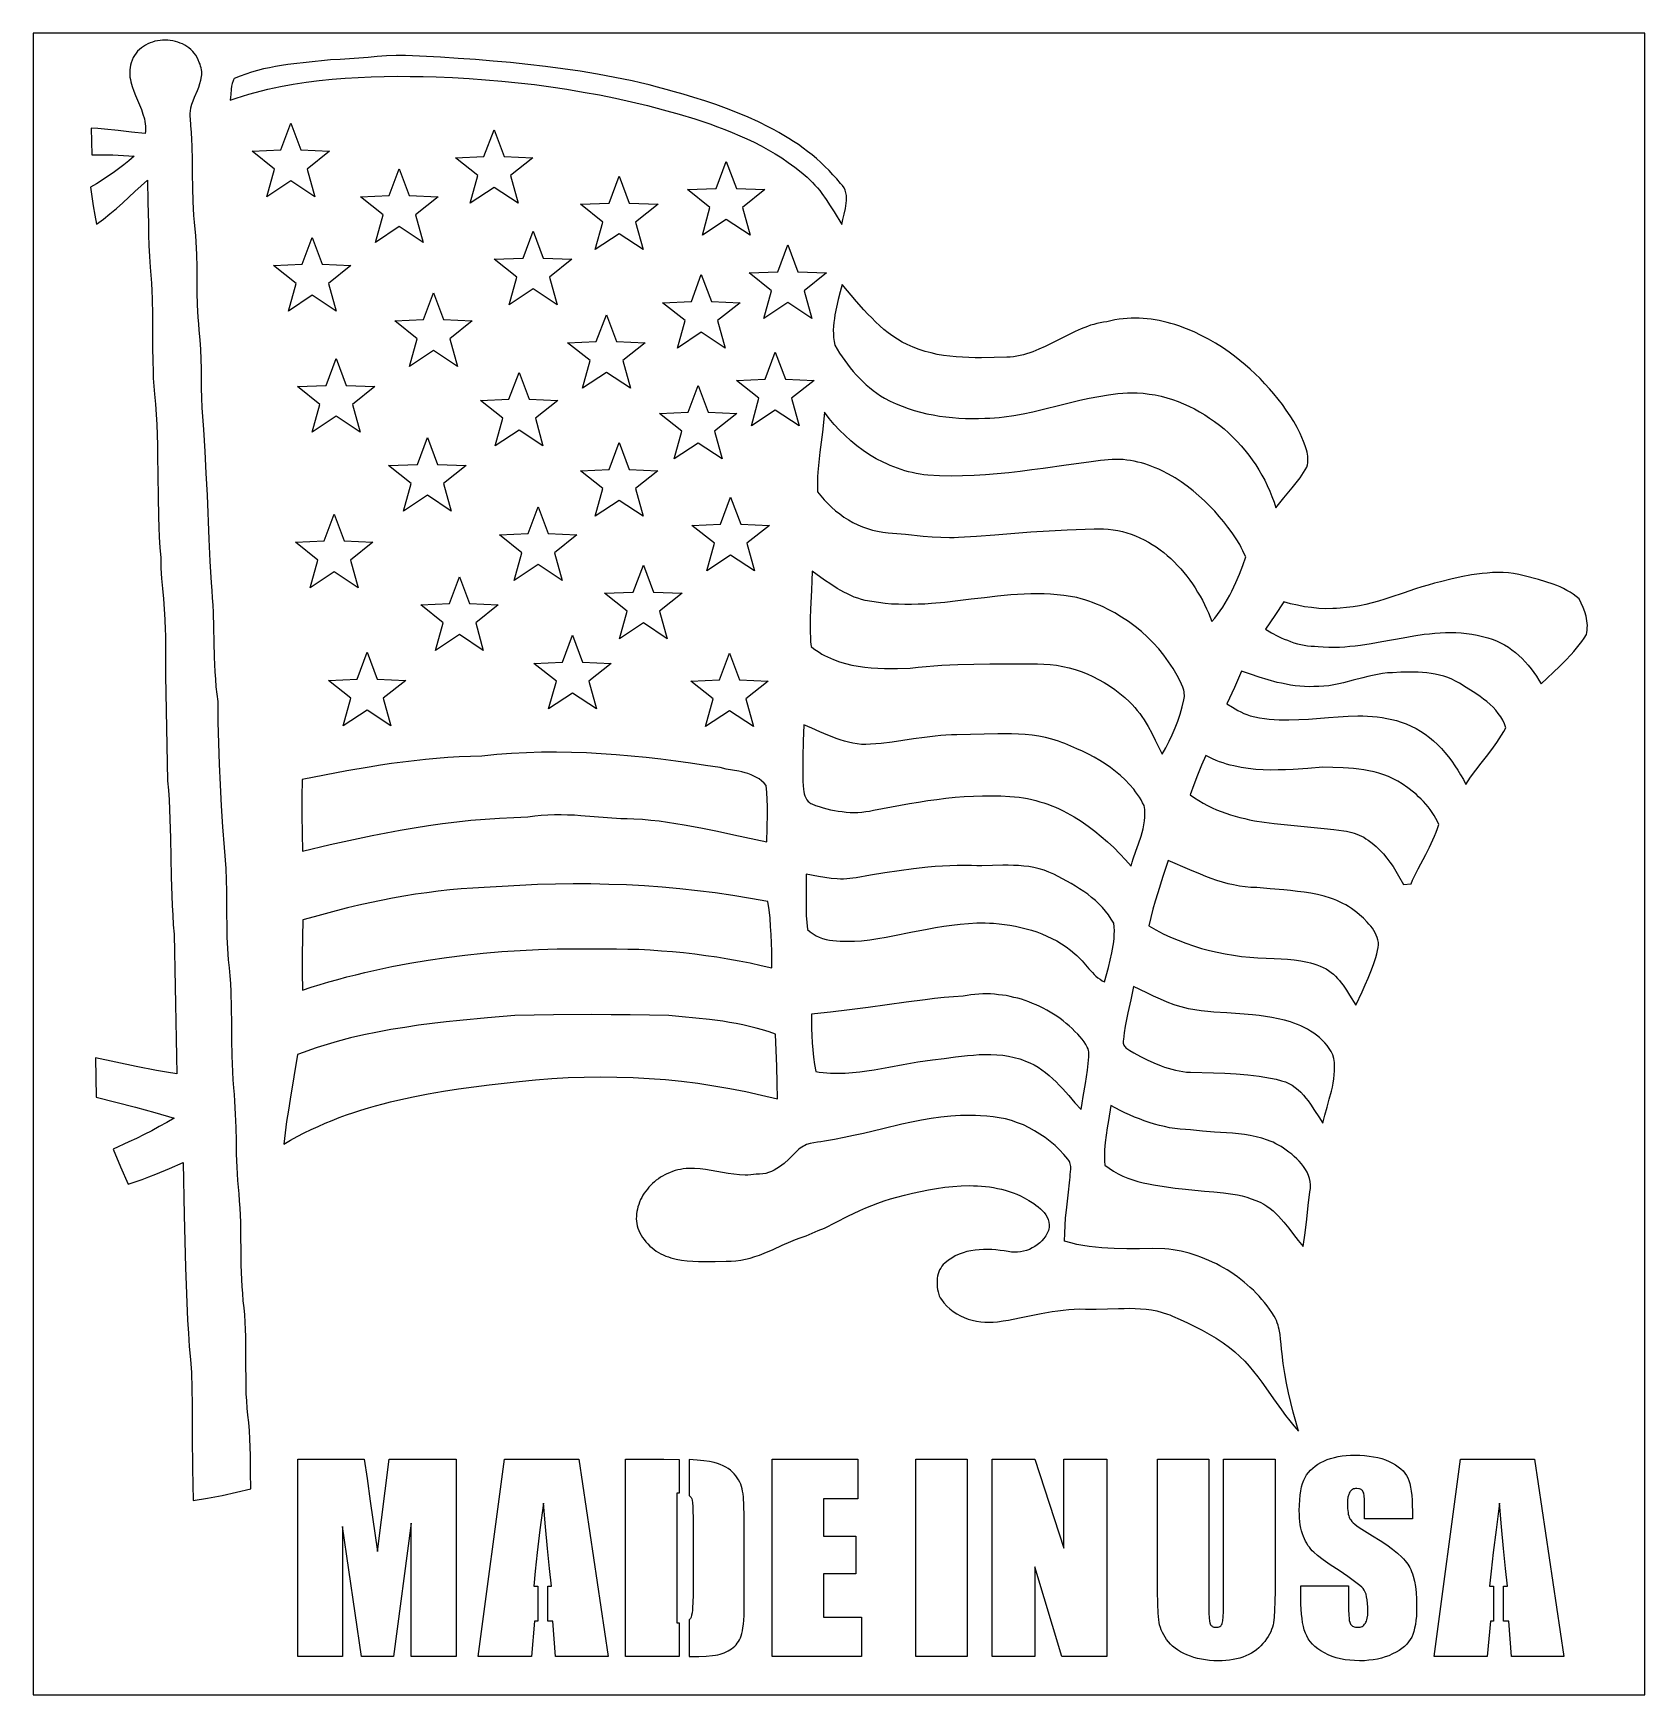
# Model space of a CAD drawing. Extents: x 0.2 to 11.8, y 0.1 to 11.9.
import ezdxf

# ---------------------------------------------------------------- set-up
doc = ezdxf.new("R2010")
doc.units = 0
doc.layers.add('Default_Layer', color=1, linetype='CONTINUOUS')

msp = doc.modelspace()

# ---------------------------------------------------------------- linework, layer by layer
at = {"layer": 'Default_Layer'}
for points in [[(0.23, 0.05), (11.77, 0.05), (11.77, 11.95), (0.23, 11.95), (0.23, 0.05)], [(0.946, 11.775), (0.938, 11.757), (0.932, 11.739), (0.927, 11.722), (0.924, 11.704), (0.922, 11.687), (0.921, 11.67), (0.922, 11.653), (0.923, 11.636), (0.926, 11.619), (0.929, 11.602), (0.939, 11.569), (0.95, 11.536), (0.963, 11.503), (0.991, 11.437), (1.005, 11.403), (1.016, 11.37), (1.026, 11.336), (1.029, 11.319), (1.032, 11.301), (1.034, 11.284), (1.035, 11.266), (1.034, 11.248), (1.032, 11.231), (0.935, 11.241), (0.838, 11.253), (0.741, 11.263), (0.692, 11.267), (0.644, 11.27), (0.651, 11.08), (0.726, 11.08), (0.801, 11.078), (0.877, 11.074), (0.952, 11.069), (0.916, 11.037), (0.879, 11.007), (0.841, 10.978), (0.802, 10.95), (0.763, 10.923), (0.723, 10.897), (0.683, 10.872), (0.641, 10.848), (0.649, 10.781), (0.659, 10.714), (0.671, 10.648), (0.684, 10.582), (0.733, 10.618), (0.78, 10.656), (0.826, 10.695), (0.871, 10.735), (0.959, 10.816), (1.004, 10.857), (1.049, 10.897), (1.052, 10.741), (1.055, 10.585), (1.056, 10.507), (1.059, 10.43), (1.063, 10.352), (1.067, 10.274), (1.073, 10.217), (1.077, 10.161), (1.08, 10.104), (1.082, 10.047), (1.084, 9.934), (1.085, 9.82), (1.085, 9.707), (1.087, 9.593), (1.088, 9.536), (1.09, 9.48), (1.093, 9.423), (1.098, 9.366), (1.105, 9.293), (1.11, 9.22), (1.115, 9.147), (1.118, 9.074), (1.12, 9), (1.121, 8.927), (1.123, 8.78), (1.124, 8.633), (1.127, 8.486), (1.129, 8.413), (1.133, 8.34), (1.137, 8.266), (1.143, 8.193), (1.144, 8.156), (1.145, 8.119), (1.149, 8.045), (1.155, 7.972), (1.162, 7.898), (1.168, 7.824), (1.173, 7.751), (1.176, 7.677), (1.177, 7.64), (1.177, 7.603), (1.178, 7.351), (1.181, 7.1), (1.186, 6.848), (1.192, 6.596), (1.198, 6.528), (1.203, 6.459), (1.206, 6.391), (1.209, 6.322), (1.213, 6.185), (1.215, 6.047), (1.218, 5.909), (1.222, 5.772), (1.225, 5.703), (1.229, 5.634), (1.233, 5.565), (1.24, 5.497), (1.243, 5.372), (1.245, 5.247), (1.249, 4.997), (1.253, 4.747), (1.255, 4.622), (1.258, 4.497), (1.185, 4.509), (1.112, 4.522), (0.967, 4.55), (0.822, 4.58), (0.677, 4.611), (0.679, 4.471), (0.682, 4.329), (0.822, 4.295), (0.962, 4.258), (1.101, 4.22), (1.24, 4.18), (1.187, 4.149), (1.133, 4.119), (1.079, 4.09), (1.025, 4.062), (0.97, 4.035), (0.914, 4.009), (0.803, 3.957), (0.856, 3.832), (0.909, 3.707), (0.96, 3.723), (1.01, 3.74), (1.059, 3.759), (1.109, 3.778), (1.207, 3.82), (1.304, 3.863), (1.311, 3.486), (1.315, 3.298), (1.32, 3.109), (1.327, 2.921), (1.336, 2.733), (1.341, 2.639), (1.348, 2.545), (1.356, 2.451), (1.364, 2.357), (1.366, 2.243), (1.368, 2.128), (1.369, 1.9), (1.37, 1.671), (1.372, 1.556), (1.375, 1.442), (1.479, 1.459), (1.583, 1.478), (1.686, 1.5), (1.788, 1.525), (1.787, 1.644), (1.786, 1.763), (1.784, 1.823), (1.781, 1.882), (1.778, 1.941), (1.773, 2.001), (1.767, 2.052), (1.762, 2.103), (1.759, 2.154), (1.756, 2.205), (1.754, 2.308), (1.753, 2.411), (1.753, 2.513), (1.752, 2.616), (1.75, 2.667), (1.748, 2.719), (1.745, 2.77), (1.74, 2.821), (1.734, 2.872), (1.73, 2.923), (1.726, 2.974), (1.724, 3.025), (1.72, 3.127), (1.719, 3.229), (1.718, 3.332), (1.716, 3.434), (1.714, 3.485), (1.712, 3.536), (1.708, 3.587), (1.704, 3.638), (1.699, 3.685), (1.696, 3.733), (1.69, 3.828), (1.687, 3.923), (1.685, 4.018), (1.683, 4.113), (1.679, 4.208), (1.675, 4.302), (1.671, 4.35), (1.667, 4.397), (1.662, 4.454), (1.659, 4.512), (1.657, 4.569), (1.655, 4.626), (1.653, 4.741), (1.652, 4.856), (1.651, 4.971), (1.647, 5.085), (1.645, 5.143), (1.641, 5.2), (1.636, 5.257), (1.629, 5.314), (1.623, 5.396), (1.62, 5.477), (1.618, 5.559), (1.617, 5.641), (1.616, 5.805), (1.615, 5.886), (1.612, 5.968), (1.6, 6.117), (1.589, 6.267), (1.579, 6.416), (1.571, 6.566), (1.564, 6.715), (1.559, 6.865), (1.555, 7.015), (1.554, 7.164), (1.547, 7.217), (1.541, 7.27), (1.537, 7.323), (1.533, 7.376), (1.528, 7.482), (1.526, 7.588), (1.523, 7.694), (1.52, 7.801), (1.518, 7.854), (1.515, 7.907), (1.511, 7.96), (1.506, 8.013), (1.498, 8.17), (1.491, 8.327), (1.477, 8.641), (1.469, 8.798), (1.461, 8.955), (1.451, 9.112), (1.439, 9.268), (1.437, 9.338), (1.435, 9.407), (1.434, 9.546), (1.432, 9.615), (1.43, 9.685), (1.425, 9.754), (1.419, 9.824), (1.415, 9.869), (1.411, 9.914), (1.407, 10.004), (1.405, 10.094), (1.405, 10.185), (1.404, 10.275), (1.402, 10.366), (1.4, 10.411), (1.397, 10.456), (1.394, 10.501), (1.39, 10.546), (1.384, 10.596), (1.38, 10.645), (1.377, 10.694), (1.375, 10.744), (1.372, 10.843), (1.371, 10.942), (1.37, 11.041), (1.368, 11.141), (1.366, 11.19), (1.364, 11.24), (1.36, 11.289), (1.356, 11.339), (1.355, 11.352), (1.354, 11.365), (1.354, 11.378), (1.356, 11.391), (1.36, 11.416), (1.367, 11.441), (1.375, 11.466), (1.385, 11.491), (1.406, 11.54), (1.416, 11.564), (1.424, 11.589), (1.431, 11.614), (1.436, 11.639), (1.437, 11.651), (1.437, 11.664), (1.437, 11.676), (1.435, 11.689), (1.433, 11.702), (1.429, 11.715), (1.425, 11.728), (1.419, 11.741), (1.412, 11.759), (1.404, 11.776), (1.394, 11.792), (1.383, 11.807), (1.372, 11.82), (1.359, 11.833), (1.345, 11.845), (1.331, 11.855), (1.315, 11.864), (1.299, 11.873), (1.283, 11.88), (1.265, 11.886), (1.248, 11.891), (1.23, 11.895), (1.212, 11.898), (1.194, 11.9), (1.175, 11.9), (1.157, 11.9), (1.139, 11.898), (1.12, 11.895), (1.102, 11.892), (1.085, 11.887), (1.068, 11.881), (1.051, 11.874), (1.035, 11.865), (1.02, 11.856), (1.005, 11.845), (0.991, 11.834), (0.978, 11.821), (0.967, 11.807), (0.956, 11.791), (0.946, 11.775)], [(2.36, 11.759), (2.185, 11.741), (2.097, 11.731), (2.053, 11.726), (2.009, 11.719), (1.965, 11.712), (1.922, 11.703), (1.879, 11.694), (1.836, 11.683), (1.794, 11.671), (1.752, 11.658), (1.711, 11.642), (1.67, 11.625), (1.665, 11.617), (1.661, 11.608), (1.654, 11.589), (1.65, 11.57), (1.648, 11.55), (1.645, 11.51), (1.643, 11.491), (1.64, 11.471), (1.684, 11.486), (1.729, 11.5), (1.774, 11.514), (1.819, 11.526), (1.864, 11.538), (1.91, 11.549), (2.001, 11.568), (2.092, 11.585), (2.184, 11.599), (2.277, 11.611), (2.37, 11.621), (2.463, 11.629), (2.556, 11.634), (2.649, 11.638), (2.742, 11.641), (2.836, 11.642), (2.929, 11.641), (3.022, 11.64), (3.116, 11.638), (3.233, 11.633), (3.351, 11.626), (3.468, 11.617), (3.585, 11.607), (3.702, 11.595), (3.819, 11.582), (3.936, 11.566), (4.052, 11.549), (4.168, 11.529), (4.284, 11.508), (4.399, 11.485), (4.514, 11.459), (4.629, 11.432), (4.742, 11.402), (4.856, 11.37), (4.968, 11.336), (5.076, 11.3), (5.13, 11.28), (5.183, 11.26), (5.236, 11.239), (5.289, 11.216), (5.341, 11.193), (5.392, 11.169), (5.443, 11.143), (5.493, 11.116), (5.542, 11.087), (5.59, 11.057), (5.637, 11.025), (5.683, 10.991), (5.728, 10.956), (5.771, 10.919), (5.791, 10.901), (5.81, 10.882), (5.828, 10.863), (5.845, 10.843), (5.862, 10.823), (5.878, 10.802), (5.908, 10.759), (5.937, 10.715), (5.965, 10.67), (6.02, 10.58), (6.028, 10.617), (6.037, 10.655), (6.046, 10.694), (6.049, 10.713), (6.052, 10.733), (6.054, 10.752), (6.054, 10.771), (6.053, 10.789), (6.049, 10.808), (6.044, 10.825), (6.036, 10.842), (6.025, 10.859), (6.011, 10.874), (5.984, 10.906), (5.957, 10.937), (5.929, 10.967), (5.899, 10.996), (5.869, 11.025), (5.839, 11.052), (5.807, 11.078), (5.775, 11.104), (5.743, 11.128), (5.709, 11.152), (5.675, 11.175), (5.641, 11.197), (5.606, 11.218), (5.57, 11.239), (5.535, 11.259), (5.498, 11.278), (5.424, 11.315), (5.349, 11.349), (5.273, 11.381), (5.195, 11.411), (5.118, 11.439), (5.04, 11.465), (4.961, 11.49), (4.883, 11.513), (4.823, 11.531), (4.762, 11.548), (4.701, 11.564), (4.64, 11.58), (4.579, 11.595), (4.518, 11.608), (4.395, 11.634), (4.271, 11.657), (4.147, 11.678), (4.023, 11.696), (3.898, 11.712), (3.773, 11.727), (3.648, 11.74), (3.523, 11.751), (3.397, 11.761), (3.272, 11.77), (3.146, 11.778), (2.896, 11.791), (2.828, 11.79), (2.761, 11.787), (2.694, 11.783), (2.628, 11.777), (2.494, 11.767), (2.427, 11.762), (2.36, 11.759)], [(2.075, 10.892), (1.904, 10.779), (1.959, 10.977), (1.798, 11.105), (2.003, 11.114), (2.075, 11.306), (2.147, 11.114), (2.352, 11.105), (2.191, 10.977), (2.246, 10.779), (2.075, 10.892)], [(3.53, 10.845), (3.359, 10.732), (3.414, 10.93), (3.253, 11.057), (3.458, 11.066), (3.53, 11.259), (3.602, 11.066), (3.807, 11.057), (3.647, 10.93), (3.702, 10.732), (3.53, 10.845)], [(2.851, 10.565), (2.68, 10.452), (2.735, 10.65), (2.574, 10.778), (2.78, 10.787), (2.851, 10.979), (2.923, 10.787), (3.129, 10.778), (2.968, 10.65), (3.023, 10.452), (2.851, 10.565)], [(5.193, 10.617), (5.022, 10.504), (5.076, 10.702), (4.916, 10.83), (5.121, 10.839), (5.193, 11.031), (5.265, 10.839), (5.47, 10.83), (5.309, 10.702), (5.364, 10.504), (5.193, 10.617)], [(4.426, 10.513), (4.255, 10.4), (4.31, 10.597), (4.149, 10.725), (4.355, 10.734), (4.426, 10.927), (4.498, 10.734), (4.704, 10.725), (4.543, 10.597), (4.598, 10.4), (4.426, 10.513)], [(2.228, 10.074), (2.057, 9.96), (2.112, 10.158), (1.951, 10.286), (2.156, 10.295), (2.228, 10.488), (2.3, 10.295), (2.505, 10.286), (2.345, 10.158), (2.399, 9.96), (2.228, 10.074)], [(3.81, 10.119), (3.638, 10.005), (3.693, 10.203), (3.532, 10.331), (3.738, 10.34), (3.81, 10.532), (3.882, 10.34), (4.087, 10.331), (3.926, 10.203), (3.981, 10.005), (3.81, 10.119)], [(5.634, 10.021), (5.462, 9.907), (5.517, 10.105), (5.357, 10.233), (5.562, 10.242), (5.634, 10.434), (5.706, 10.242), (5.911, 10.233), (5.75, 10.105), (5.805, 9.907), (5.634, 10.021)], [(5.014, 9.808), (4.843, 9.695), (4.898, 9.892), (4.737, 10.02), (4.943, 10.029), (5.014, 10.222), (5.086, 10.029), (5.292, 10.02), (5.131, 9.892), (5.186, 9.695), (5.014, 9.808)], [(5.97, 9.715), (5.987, 9.687), (6.004, 9.659), (6.023, 9.632), (6.041, 9.605), (6.061, 9.579), (6.081, 9.553), (6.102, 9.527), (6.124, 9.503), (6.147, 9.479), (6.17, 9.456), (6.194, 9.433), (6.219, 9.412), (6.244, 9.391), (6.27, 9.372), (6.297, 9.353), (6.325, 9.336), (6.367, 9.315), (6.409, 9.296), (6.452, 9.278), (6.495, 9.263), (6.539, 9.248), (6.584, 9.236), (6.629, 9.225), (6.675, 9.216), (6.72, 9.208), (6.766, 9.202), (6.813, 9.197), (6.859, 9.193), (6.905, 9.191), (6.952, 9.19), (6.998, 9.19), (7.044, 9.192), (7.079, 9.193), (7.114, 9.195), (7.148, 9.198), (7.183, 9.202), (7.251, 9.212), (7.319, 9.224), (7.387, 9.239), (7.455, 9.254), (7.59, 9.288), (7.657, 9.305), (7.725, 9.321), (7.792, 9.336), (7.86, 9.349), (7.929, 9.361), (7.963, 9.365), (7.997, 9.369), (8.032, 9.372), (8.066, 9.374), (8.101, 9.375), (8.136, 9.375), (8.179, 9.372), (8.222, 9.366), (8.264, 9.359), (8.306, 9.35), (8.347, 9.339), (8.388, 9.326), (8.428, 9.312), (8.467, 9.296), (8.506, 9.278), (8.545, 9.259), (8.582, 9.239), (8.619, 9.217), (8.654, 9.194), (8.689, 9.169), (8.724, 9.143), (8.757, 9.116), (8.789, 9.088), (8.82, 9.058), (8.85, 9.027), (8.879, 8.996), (8.907, 8.963), (8.934, 8.929), (8.959, 8.895), (8.984, 8.859), (9.006, 8.823), (9.028, 8.786), (9.048, 8.748), (9.067, 8.71), (9.085, 8.671), (9.1, 8.631), (9.115, 8.591), (9.128, 8.55), (9.156, 8.586), (9.186, 8.622), (9.245, 8.693), (9.274, 8.729), (9.301, 8.765), (9.327, 8.803), (9.339, 8.823), (9.351, 8.842), (9.355, 8.858), (9.357, 8.873), (9.358, 8.889), (9.358, 8.904), (9.357, 8.92), (9.355, 8.935), (9.352, 8.95), (9.348, 8.966), (9.339, 8.996), (9.327, 9.026), (9.303, 9.083), (9.28, 9.127), (9.256, 9.169), (9.23, 9.21), (9.203, 9.251), (9.175, 9.291), (9.145, 9.329), (9.114, 9.367), (9.082, 9.404), (9.049, 9.44), (9.015, 9.476), (8.981, 9.51), (8.945, 9.543), (8.908, 9.575), (8.871, 9.607), (8.832, 9.637), (8.794, 9.666), (8.746, 9.699), (8.697, 9.73), (8.646, 9.759), (8.594, 9.786), (8.542, 9.811), (8.488, 9.834), (8.433, 9.854), (8.405, 9.863), (8.377, 9.871), (8.349, 9.879), (8.321, 9.886), (8.293, 9.892), (8.264, 9.897), (8.236, 9.901), (8.207, 9.905), (8.178, 9.907), (8.15, 9.909), (8.121, 9.909), (8.092, 9.909), (8.063, 9.907), (8.034, 9.905), (8.005, 9.901), (7.976, 9.897), (7.947, 9.891), (7.918, 9.884), (7.894, 9.881), (7.871, 9.876), (7.847, 9.871), (7.824, 9.865), (7.801, 9.858), (7.779, 9.85), (7.734, 9.833), (7.69, 9.814), (7.647, 9.793), (7.562, 9.749), (7.519, 9.727), (7.476, 9.706), (7.432, 9.687), (7.388, 9.669), (7.366, 9.661), (7.343, 9.654), (7.32, 9.647), (7.297, 9.642), (7.274, 9.637), (7.25, 9.633), (7.226, 9.631), (7.202, 9.629), (7.111, 9.627), (7.02, 9.626), (6.975, 9.626), (6.929, 9.627), (6.884, 9.629), (6.838, 9.632), (6.793, 9.637), (6.748, 9.643), (6.704, 9.65), (6.659, 9.66), (6.616, 9.671), (6.573, 9.685), (6.53, 9.701), (6.488, 9.72), (6.452, 9.738), (6.418, 9.759), (6.385, 9.781), (6.353, 9.804), (6.322, 9.829), (6.292, 9.855), (6.262, 9.882), (6.234, 9.911), (6.206, 9.939), (6.179, 9.969), (6.126, 10.029), (6.022, 10.151), (6.009, 10.097), (5.995, 10.043), (5.982, 9.989), (5.971, 9.934), (5.967, 9.907), (5.963, 9.879), (5.961, 9.852), (5.959, 9.824), (5.96, 9.797), (5.961, 9.77), (5.965, 9.742), (5.97, 9.715)], [(3.096, 9.677), (2.925, 9.564), (2.98, 9.762), (2.819, 9.89), (3.024, 9.899), (3.096, 10.091), (3.168, 9.899), (3.373, 9.89), (3.213, 9.762), (3.268, 9.564), (3.096, 9.677)], [(4.334, 9.52), (4.163, 9.407), (4.218, 9.605), (4.057, 9.733), (4.262, 9.742), (4.334, 9.934), (4.406, 9.742), (4.612, 9.733), (4.451, 9.605), (4.506, 9.407), (4.334, 9.52)], [(5.544, 9.251), (5.373, 9.138), (5.427, 9.336), (5.267, 9.464), (5.472, 9.473), (5.544, 9.665), (5.616, 9.473), (5.821, 9.464), (5.66, 9.336), (5.715, 9.138), (5.544, 9.251)], [(2.399, 9.207), (2.228, 9.094), (2.283, 9.292), (2.122, 9.419), (2.327, 9.428), (2.399, 9.621), (2.471, 9.428), (2.677, 9.419), (2.516, 9.292), (2.571, 9.094), (2.399, 9.207)], [(3.709, 9.107), (3.538, 8.994), (3.593, 9.192), (3.432, 9.319), (3.637, 9.328), (3.709, 9.521), (3.781, 9.328), (3.986, 9.319), (3.826, 9.192), (3.88, 8.994), (3.709, 9.107)], [(4.991, 9.014), (4.82, 8.901), (4.875, 9.099), (4.714, 9.227), (4.92, 9.236), (4.991, 9.428), (5.063, 9.236), (5.269, 9.227), (5.108, 9.099), (5.163, 8.901), (4.991, 9.014)], [(5.846, 8.666), (5.869, 8.636), (5.893, 8.608), (5.919, 8.581), (5.946, 8.555), (5.975, 8.53), (6.005, 8.507), (6.035, 8.485), (6.067, 8.465), (6.1, 8.446), (6.134, 8.43), (6.168, 8.415), (6.204, 8.402), (6.24, 8.392), (6.276, 8.383), (6.313, 8.377), (6.351, 8.373), (6.414, 8.368), (6.477, 8.362), (6.603, 8.349), (6.666, 8.344), (6.729, 8.34), (6.792, 8.339), (6.824, 8.339), (6.856, 8.34), (6.985, 8.348), (7.115, 8.358), (7.374, 8.378), (7.504, 8.387), (7.633, 8.394), (7.763, 8.399), (7.828, 8.4), (7.893, 8.4), (7.928, 8.398), (7.962, 8.394), (7.996, 8.388), (8.029, 8.381), (8.061, 8.372), (8.093, 8.362), (8.124, 8.35), (8.155, 8.336), (8.185, 8.322), (8.215, 8.306), (8.243, 8.289), (8.271, 8.271), (8.299, 8.251), (8.325, 8.231), (8.351, 8.209), (8.376, 8.187), (8.401, 8.163), (8.425, 8.139), (8.448, 8.114), (8.47, 8.088), (8.491, 8.061), (8.512, 8.034), (8.531, 8.006), (8.55, 7.977), (8.568, 7.948), (8.586, 7.919), (8.602, 7.889), (8.617, 7.859), (8.632, 7.828), (8.646, 7.798), (8.658, 7.767), (8.67, 7.736), (8.691, 7.761), (8.711, 7.787), (8.73, 7.813), (8.749, 7.84), (8.766, 7.868), (8.783, 7.897), (8.799, 7.926), (8.814, 7.955), (8.828, 7.985), (8.842, 8.015), (8.868, 8.076), (8.891, 8.137), (8.912, 8.199), (8.902, 8.222), (8.892, 8.244), (8.88, 8.266), (8.869, 8.288), (8.843, 8.33), (8.815, 8.372), (8.785, 8.412), (8.755, 8.451), (8.723, 8.489), (8.69, 8.527), (8.654, 8.565), (8.616, 8.602), (8.577, 8.638), (8.537, 8.673), (8.494, 8.706), (8.451, 8.737), (8.406, 8.766), (8.36, 8.792), (8.313, 8.817), (8.289, 8.828), (8.265, 8.838), (8.24, 8.848), (8.215, 8.857), (8.19, 8.865), (8.165, 8.872), (8.139, 8.879), (8.114, 8.884), (8.088, 8.889), (8.061, 8.893), (8.035, 8.896), (8.008, 8.898), (7.982, 8.898), (7.955, 8.898), (7.872, 8.889), (7.79, 8.878), (7.626, 8.856), (7.462, 8.833), (7.38, 8.822), (7.297, 8.811), (7.215, 8.802), (7.133, 8.794), (7.05, 8.787), (6.967, 8.782), (6.885, 8.779), (6.802, 8.778), (6.719, 8.78), (6.636, 8.784), (6.608, 8.788), (6.58, 8.792), (6.553, 8.797), (6.525, 8.803), (6.498, 8.809), (6.472, 8.817), (6.445, 8.825), (6.419, 8.834), (6.393, 8.844), (6.367, 8.854), (6.342, 8.865), (6.316, 8.877), (6.267, 8.903), (6.219, 8.931), (6.173, 8.962), (6.128, 8.995), (6.084, 9.03), (6.043, 9.068), (6.003, 9.107), (5.965, 9.148), (5.929, 9.191), (5.895, 9.235), (5.889, 9.163), (5.881, 9.092), (5.863, 8.95), (5.855, 8.878), (5.848, 8.807), (5.846, 8.772), (5.845, 8.736), (5.845, 8.701), (5.846, 8.666)], [(3.053, 8.641), (2.881, 8.528), (2.936, 8.726), (2.775, 8.853), (2.981, 8.862), (3.053, 9.055), (3.125, 8.862), (3.33, 8.853), (3.169, 8.726), (3.224, 8.528), (3.053, 8.641)], [(4.426, 8.604), (4.254, 8.491), (4.309, 8.689), (4.149, 8.817), (4.354, 8.826), (4.426, 9.018), (4.498, 8.826), (4.703, 8.817), (4.542, 8.689), (4.597, 8.491), (4.426, 8.604)], [(5.224, 8.213), (5.053, 8.1), (5.108, 8.298), (4.947, 8.425), (5.152, 8.434), (5.224, 8.627), (5.296, 8.434), (5.502, 8.425), (5.341, 8.298), (5.396, 8.1), (5.224, 8.213)], [(2.385, 8.092), (2.214, 7.979), (2.269, 8.177), (2.108, 8.305), (2.313, 8.314), (2.385, 8.506), (2.457, 8.314), (2.662, 8.305), (2.502, 8.177), (2.557, 7.979), (2.385, 8.092)], [(3.846, 8.144), (3.675, 8.031), (3.73, 8.229), (3.569, 8.357), (3.774, 8.366), (3.846, 8.558), (3.918, 8.366), (4.123, 8.357), (3.962, 8.229), (4.017, 8.031), (3.846, 8.144)], [(4.599, 7.727), (4.428, 7.613), (4.483, 7.811), (4.322, 7.939), (4.527, 7.948), (4.599, 8.14), (4.671, 7.948), (4.876, 7.939), (4.715, 7.811), (4.77, 7.613), (4.599, 7.727)], [(5.807, 8.097), (5.806, 8.029), (5.803, 7.961), (5.796, 7.826), (5.793, 7.759), (5.793, 7.691), (5.793, 7.657), (5.795, 7.624), (5.797, 7.59), (5.8, 7.557), (5.819, 7.542), (5.838, 7.529), (5.857, 7.516), (5.877, 7.504), (5.897, 7.493), (5.918, 7.483), (5.939, 7.473), (5.96, 7.464), (6.003, 7.449), (6.047, 7.436), (6.092, 7.425), (6.138, 7.417), (6.184, 7.41), (6.231, 7.405), (6.278, 7.402), (6.325, 7.4), (6.371, 7.399), (6.418, 7.399), (6.509, 7.402), (6.566, 7.409), (6.623, 7.415), (6.68, 7.419), (6.737, 7.423), (6.851, 7.429), (6.965, 7.432), (7.079, 7.434), (7.193, 7.434), (7.422, 7.433), (7.467, 7.432), (7.513, 7.429), (7.558, 7.423), (7.603, 7.415), (7.647, 7.405), (7.691, 7.393), (7.734, 7.378), (7.777, 7.362), (7.818, 7.343), (7.859, 7.322), (7.899, 7.3), (7.937, 7.276), (7.975, 7.25), (8.011, 7.222), (8.046, 7.193), (8.079, 7.162), (8.099, 7.142), (8.118, 7.122), (8.136, 7.1), (8.153, 7.078), (8.169, 7.056), (8.184, 7.032), (8.213, 6.985), (8.239, 6.936), (8.265, 6.886), (8.314, 6.786), (8.34, 6.832), (8.364, 6.879), (8.386, 6.926), (8.407, 6.975), (8.426, 7.024), (8.442, 7.074), (8.457, 7.125), (8.469, 7.176), (8.471, 7.188), (8.473, 7.199), (8.473, 7.21), (8.472, 7.222), (8.471, 7.233), (8.468, 7.244), (8.462, 7.266), (8.453, 7.287), (8.444, 7.309), (8.422, 7.349), (8.393, 7.399), (8.36, 7.448), (8.326, 7.495), (8.289, 7.54), (8.25, 7.583), (8.208, 7.625), (8.165, 7.664), (8.12, 7.701), (8.073, 7.736), (8.024, 7.769), (7.974, 7.799), (7.923, 7.826), (7.896, 7.839), (7.87, 7.851), (7.843, 7.862), (7.816, 7.873), (7.788, 7.883), (7.761, 7.892), (7.733, 7.9), (7.704, 7.908), (7.657, 7.917), (7.61, 7.923), (7.562, 7.928), (7.515, 7.932), (7.468, 7.934), (7.42, 7.934), (7.373, 7.934), (7.326, 7.932), (7.278, 7.93), (7.231, 7.927), (7.136, 7.918), (7.041, 7.907), (6.946, 7.896), (6.851, 7.884), (6.757, 7.874), (6.662, 7.865), (6.614, 7.862), (6.567, 7.86), (6.52, 7.859), (6.472, 7.859), (6.425, 7.86), (6.377, 7.862), (6.33, 7.866), (6.283, 7.872), (6.235, 7.879), (6.188, 7.888), (6.161, 7.895), (6.135, 7.903), (6.109, 7.912), (6.084, 7.923), (6.06, 7.934), (6.035, 7.947), (6.012, 7.96), (5.988, 7.974), (5.942, 8.003), (5.897, 8.034), (5.807, 8.097)], [(3.282, 7.643), (3.111, 7.53), (3.166, 7.728), (3.005, 7.856), (3.21, 7.865), (3.282, 8.057), (3.354, 7.865), (3.559, 7.856), (3.399, 7.728), (3.453, 7.53), (3.282, 7.643)], [(10.308, 8.022), (10.263, 8.011), (10.218, 7.998), (10.173, 7.984), (10.129, 7.97), (10.04, 7.94), (9.952, 7.91), (9.908, 7.896), (9.863, 7.882), (9.818, 7.87), (9.773, 7.859), (9.728, 7.849), (9.682, 7.842), (9.635, 7.836), (9.588, 7.832), (9.563, 7.83), (9.537, 7.829), (9.486, 7.828), (9.435, 7.831), (9.384, 7.836), (9.334, 7.843), (9.284, 7.853), (9.234, 7.864), (9.185, 7.878), (9.12, 7.78), (9.055, 7.682), (9.098, 7.656), (9.142, 7.632), (9.165, 7.621), (9.188, 7.611), (9.211, 7.602), (9.234, 7.593), (9.258, 7.585), (9.282, 7.578), (9.306, 7.572), (9.33, 7.567), (9.355, 7.563), (9.38, 7.56), (9.405, 7.559), (9.43, 7.558), (9.468, 7.555), (9.507, 7.553), (9.545, 7.553), (9.583, 7.554), (9.621, 7.556), (9.659, 7.559), (9.697, 7.563), (9.735, 7.568), (9.811, 7.58), (9.887, 7.593), (10.039, 7.621), (10.115, 7.634), (10.19, 7.645), (10.228, 7.649), (10.266, 7.653), (10.304, 7.656), (10.342, 7.657), (10.38, 7.658), (10.418, 7.657), (10.456, 7.655), (10.493, 7.651), (10.531, 7.646), (10.569, 7.639), (10.607, 7.63), (10.645, 7.619), (10.677, 7.61), (10.708, 7.599), (10.737, 7.585), (10.766, 7.57), (10.793, 7.553), (10.819, 7.535), (10.844, 7.515), (10.869, 7.493), (10.892, 7.471), (10.914, 7.447), (10.935, 7.423), (10.956, 7.397), (10.975, 7.371), (10.994, 7.345), (11.012, 7.317), (11.029, 7.29), (11.072, 7.332), (11.115, 7.373), (11.158, 7.415), (11.201, 7.457), (11.242, 7.501), (11.262, 7.523), (11.282, 7.546), (11.3, 7.569), (11.318, 7.593), (11.335, 7.617), (11.352, 7.643), (11.355, 7.659), (11.357, 7.675), (11.358, 7.691), (11.359, 7.708), (11.358, 7.725), (11.356, 7.741), (11.353, 7.758), (11.35, 7.774), (11.341, 7.807), (11.329, 7.838), (11.315, 7.869), (11.299, 7.898), (11.279, 7.915), (11.257, 7.932), (11.235, 7.947), (11.212, 7.96), (11.188, 7.973), (11.164, 7.984), (11.139, 7.995), (11.113, 8.005), (11.062, 8.022), (11.009, 8.037), (10.905, 8.065), (10.867, 8.074), (10.83, 8.08), (10.793, 8.085), (10.755, 8.087), (10.718, 8.088), (10.68, 8.087), (10.642, 8.084), (10.605, 8.081), (10.567, 8.076), (10.53, 8.07), (10.455, 8.056), (10.381, 8.039), (10.308, 8.022)], [(4.092, 7.224), (3.921, 7.111), (3.976, 7.309), (3.815, 7.437), (4.02, 7.446), (4.092, 7.638), (4.164, 7.446), (4.369, 7.437), (4.208, 7.309), (4.263, 7.111), (4.092, 7.224)], [(2.621, 7.102), (2.45, 6.989), (2.505, 7.187), (2.344, 7.315), (2.549, 7.324), (2.621, 7.516), (2.693, 7.324), (2.898, 7.315), (2.737, 7.187), (2.792, 6.989), (2.621, 7.102)], [(5.216, 7.097), (5.045, 6.984), (5.1, 7.182), (4.939, 7.309), (5.144, 7.318), (5.216, 7.511), (5.288, 7.318), (5.493, 7.309), (5.332, 7.182), (5.387, 6.984), (5.216, 7.097)], [(8.883, 7.382), (8.831, 7.265), (8.777, 7.148), (8.817, 7.124), (8.857, 7.1), (8.878, 7.089), (8.899, 7.079), (8.92, 7.07), (8.943, 7.062), (8.977, 7.054), (9.012, 7.047), (9.046, 7.041), (9.081, 7.037), (9.116, 7.034), (9.151, 7.033), (9.186, 7.032), (9.221, 7.032), (9.292, 7.034), (9.362, 7.038), (9.504, 7.05), (9.574, 7.055), (9.645, 7.059), (9.715, 7.061), (9.75, 7.061), (9.785, 7.059), (9.82, 7.057), (9.854, 7.054), (9.889, 7.049), (9.923, 7.043), (9.958, 7.036), (9.992, 7.027), (10.026, 7.016), (10.06, 7.004), (10.096, 6.988), (10.132, 6.971), (10.165, 6.951), (10.198, 6.93), (10.228, 6.906), (10.258, 6.881), (10.286, 6.855), (10.313, 6.827), (10.339, 6.798), (10.364, 6.767), (10.387, 6.736), (10.41, 6.704), (10.431, 6.671), (10.451, 6.638), (10.471, 6.604), (10.489, 6.57), (10.506, 6.596), (10.523, 6.622), (10.56, 6.672), (10.598, 6.722), (10.636, 6.771), (10.675, 6.82), (10.711, 6.87), (10.728, 6.896), (10.745, 6.922), (10.761, 6.948), (10.775, 6.976), (10.765, 7.003), (10.753, 7.03), (10.738, 7.055), (10.721, 7.078), (10.703, 7.101), (10.683, 7.123), (10.662, 7.143), (10.639, 7.163), (10.616, 7.181), (10.592, 7.199), (10.567, 7.217), (10.542, 7.233), (10.492, 7.265), (10.443, 7.295), (10.415, 7.31), (10.387, 7.324), (10.359, 7.335), (10.33, 7.345), (10.3, 7.353), (10.27, 7.36), (10.24, 7.365), (10.21, 7.369), (10.179, 7.372), (10.148, 7.374), (10.117, 7.375), (10.086, 7.375), (10.024, 7.374), (9.963, 7.37), (9.927, 7.368), (9.892, 7.364), (9.857, 7.358), (9.821, 7.351), (9.787, 7.343), (9.752, 7.334), (9.682, 7.316), (9.613, 7.298), (9.578, 7.29), (9.543, 7.283), (9.508, 7.277), (9.472, 7.273), (9.436, 7.271), (9.4, 7.271), (9.366, 7.27), (9.333, 7.271), (9.3, 7.273), (9.267, 7.276), (9.234, 7.281), (9.201, 7.287), (9.169, 7.294), (9.137, 7.301), (9.073, 7.319), (9.009, 7.339), (8.946, 7.36), (8.883, 7.382)], [(5.748, 6.996), (5.744, 6.88), (5.741, 6.764), (5.74, 6.707), (5.74, 6.649), (5.742, 6.591), (5.746, 6.534), (5.748, 6.519), (5.751, 6.503), (5.756, 6.488), (5.762, 6.473), (5.77, 6.459), (5.78, 6.447), (5.786, 6.442), (5.792, 6.437), (5.799, 6.433), (5.806, 6.43), (5.832, 6.42), (5.859, 6.411), (5.886, 6.403), (5.913, 6.395), (5.94, 6.389), (5.968, 6.383), (5.995, 6.378), (6.023, 6.375), (6.051, 6.372), (6.079, 6.37), (6.107, 6.37), (6.135, 6.37), (6.164, 6.372), (6.192, 6.375), (6.219, 6.379), (6.247, 6.385), (6.376, 6.41), (6.505, 6.434), (6.57, 6.444), (6.635, 6.454), (6.7, 6.463), (6.766, 6.471), (6.831, 6.478), (6.896, 6.483), (6.962, 6.487), (7.028, 6.489), (7.093, 6.489), (7.159, 6.488), (7.224, 6.484), (7.29, 6.478), (7.32, 6.473), (7.35, 6.468), (7.38, 6.462), (7.409, 6.454), (7.438, 6.446), (7.466, 6.437), (7.495, 6.428), (7.523, 6.417), (7.55, 6.406), (7.577, 6.394), (7.604, 6.381), (7.631, 6.367), (7.683, 6.338), (7.734, 6.306), (7.783, 6.272), (7.831, 6.236), (7.878, 6.198), (7.923, 6.158), (7.967, 6.117), (8.01, 6.074), (8.051, 6.03), (8.091, 5.985), (8.099, 6.012), (8.107, 6.038), (8.126, 6.092), (8.145, 6.145), (8.163, 6.199), (8.171, 6.226), (8.178, 6.253), (8.183, 6.28), (8.188, 6.308), (8.19, 6.335), (8.191, 6.363), (8.189, 6.391), (8.185, 6.418), (8.174, 6.439), (8.163, 6.459), (8.151, 6.479), (8.138, 6.498), (8.124, 6.517), (8.111, 6.535), (8.081, 6.57), (8.049, 6.602), (8.016, 6.633), (7.981, 6.663), (7.944, 6.69), (7.906, 6.717), (7.867, 6.741), (7.827, 6.764), (7.786, 6.786), (7.744, 6.807), (7.702, 6.826), (7.66, 6.844), (7.618, 6.862), (7.595, 6.871), (7.572, 6.879), (7.525, 6.894), (7.478, 6.906), (7.43, 6.915), (7.382, 6.922), (7.334, 6.927), (7.285, 6.931), (7.236, 6.933), (7.187, 6.933), (7.138, 6.933), (7.04, 6.93), (6.942, 6.927), (6.844, 6.925), (6.805, 6.924), (6.766, 6.922), (6.728, 6.92), (6.689, 6.916), (6.612, 6.907), (6.534, 6.896), (6.457, 6.884), (6.38, 6.873), (6.303, 6.864), (6.264, 6.861), (6.225, 6.858), (6.193, 6.857), (6.162, 6.857), (6.131, 6.86), (6.1, 6.865), (6.069, 6.872), (6.039, 6.88), (6.009, 6.889), (5.98, 6.899), (5.95, 6.91), (5.921, 6.922), (5.863, 6.947), (5.806, 6.972), (5.748, 6.996)], [(3.443, 6.773), (3.361, 6.771), (3.28, 6.767), (3.199, 6.762), (3.118, 6.756), (3.038, 6.748), (2.957, 6.739), (2.876, 6.73), (2.796, 6.719), (2.716, 6.707), (2.635, 6.694), (2.475, 6.667), (2.316, 6.637), (2.157, 6.606), (2.154, 6.477), (2.154, 6.349), (2.156, 6.22), (2.158, 6.091), (2.357, 6.139), (2.457, 6.161), (2.557, 6.183), (2.657, 6.204), (2.757, 6.223), (2.858, 6.242), (2.959, 6.259), (3.06, 6.275), (3.161, 6.289), (3.263, 6.302), (3.364, 6.313), (3.466, 6.322), (3.568, 6.329), (3.671, 6.334), (3.773, 6.337), (3.821, 6.344), (3.868, 6.35), (3.915, 6.353), (3.963, 6.354), (4.01, 6.354), (4.057, 6.353), (4.105, 6.351), (4.152, 6.348), (4.247, 6.341), (4.342, 6.333), (4.437, 6.327), (4.484, 6.325), (4.532, 6.324), (4.592, 6.32), (4.652, 6.315), (4.712, 6.308), (4.772, 6.3), (4.832, 6.291), (4.891, 6.281), (5.01, 6.259), (5.129, 6.235), (5.247, 6.209), (5.483, 6.158), (5.485, 6.259), (5.487, 6.36), (5.487, 6.411), (5.486, 6.462), (5.483, 6.512), (5.478, 6.563), (5.463, 6.58), (5.446, 6.595), (5.428, 6.609), (5.41, 6.62), (5.39, 6.63), (5.37, 6.639), (5.348, 6.647), (5.327, 6.653), (5.305, 6.659), (5.282, 6.664), (5.237, 6.672), (5.192, 6.68), (5.149, 6.69), (5.043, 6.706), (4.937, 6.722), (4.831, 6.737), (4.725, 6.75), (4.619, 6.763), (4.512, 6.773), (4.405, 6.782), (4.298, 6.79), (4.191, 6.795), (4.084, 6.799), (3.977, 6.8), (3.87, 6.8), (3.763, 6.797), (3.656, 6.791), (3.549, 6.784), (3.443, 6.773)], [(8.515, 6.495), (8.545, 6.474), (8.576, 6.454), (8.607, 6.435), (8.639, 6.418), (8.671, 6.403), (8.703, 6.388), (8.736, 6.375), (8.769, 6.363), (8.803, 6.352), (8.836, 6.342), (8.871, 6.333), (8.905, 6.325), (8.94, 6.317), (8.975, 6.31), (9.045, 6.299), (9.116, 6.289), (9.188, 6.282), (9.331, 6.268), (9.403, 6.262), (9.474, 6.255), (9.544, 6.247), (9.614, 6.237), (9.634, 6.234), (9.653, 6.23), (9.671, 6.226), (9.689, 6.22), (9.707, 6.214), (9.724, 6.207), (9.741, 6.199), (9.757, 6.191), (9.773, 6.181), (9.789, 6.171), (9.818, 6.15), (9.847, 6.125), (9.873, 6.099), (9.898, 6.072), (9.922, 6.042), (9.945, 6.012), (9.967, 5.981), (9.987, 5.949), (10.006, 5.916), (10.042, 5.852), (10.096, 5.859), (10.107, 5.885), (10.12, 5.912), (10.146, 5.965), (10.201, 6.068), (10.228, 6.12), (10.253, 6.173), (10.265, 6.2), (10.276, 6.227), (10.286, 6.254), (10.295, 6.282), (10.285, 6.305), (10.273, 6.327), (10.261, 6.348), (10.248, 6.369), (10.233, 6.39), (10.218, 6.409), (10.202, 6.428), (10.186, 6.447), (10.168, 6.465), (10.15, 6.482), (10.132, 6.499), (10.113, 6.515), (10.073, 6.546), (10.033, 6.574), (10.001, 6.594), (9.969, 6.611), (9.935, 6.626), (9.901, 6.639), (9.866, 6.65), (9.831, 6.66), (9.795, 6.668), (9.758, 6.674), (9.722, 6.679), (9.685, 6.683), (9.648, 6.686), (9.611, 6.688), (9.537, 6.692), (9.464, 6.694), (9.358, 6.685), (9.251, 6.678), (9.197, 6.675), (9.144, 6.674), (9.09, 6.673), (9.037, 6.675), (8.984, 6.678), (8.931, 6.684), (8.879, 6.692), (8.827, 6.702), (8.801, 6.709), (8.775, 6.716), (8.75, 6.724), (8.725, 6.732), (8.7, 6.742), (8.675, 6.753), (8.65, 6.764), (8.626, 6.777), (8.596, 6.707), (8.568, 6.637), (8.541, 6.566), (8.515, 6.495)], [(6.123, 5.902), (6.1, 5.898), (6.078, 5.895), (6.055, 5.893), (6.033, 5.892), (6.01, 5.892), (5.988, 5.893), (5.943, 5.897), (5.898, 5.903), (5.854, 5.91), (5.765, 5.927), (5.766, 5.878), (5.765, 5.828), (5.764, 5.729), (5.765, 5.679), (5.766, 5.63), (5.769, 5.581), (5.775, 5.532), (5.794, 5.514), (5.815, 5.499), (5.837, 5.486), (5.859, 5.476), (5.883, 5.467), (5.907, 5.46), (5.932, 5.455), (5.957, 5.451), (5.982, 5.449), (6.008, 5.447), (6.034, 5.447), (6.06, 5.447), (6.111, 5.448), (6.161, 5.45), (6.22, 5.457), (6.279, 5.466), (6.338, 5.476), (6.397, 5.487), (6.514, 5.511), (6.632, 5.534), (6.691, 5.545), (6.75, 5.555), (6.809, 5.563), (6.868, 5.57), (6.927, 5.575), (6.987, 5.578), (7.047, 5.578), (7.077, 5.577), (7.107, 5.576), (7.146, 5.572), (7.185, 5.567), (7.224, 5.561), (7.263, 5.554), (7.302, 5.546), (7.34, 5.536), (7.378, 5.525), (7.416, 5.513), (7.453, 5.499), (7.489, 5.484), (7.525, 5.467), (7.56, 5.449), (7.594, 5.429), (7.626, 5.407), (7.658, 5.383), (7.688, 5.357), (7.702, 5.345), (7.715, 5.332), (7.74, 5.306), (7.789, 5.25), (7.814, 5.222), (7.827, 5.209), (7.84, 5.197), (7.854, 5.185), (7.869, 5.174), (7.884, 5.164), (7.901, 5.156), (7.929, 5.259), (7.942, 5.311), (7.954, 5.363), (7.959, 5.39), (7.964, 5.416), (7.967, 5.443), (7.97, 5.469), (7.971, 5.496), (7.972, 5.522), (7.971, 5.549), (7.968, 5.576), (7.95, 5.606), (7.93, 5.635), (7.909, 5.663), (7.886, 5.689), (7.861, 5.714), (7.836, 5.738), (7.809, 5.761), (7.781, 5.783), (7.752, 5.803), (7.723, 5.823), (7.693, 5.842), (7.662, 5.86), (7.6, 5.894), (7.538, 5.926), (7.503, 5.942), (7.468, 5.955), (7.433, 5.966), (7.396, 5.974), (7.36, 5.981), (7.323, 5.985), (7.286, 5.989), (7.249, 5.99), (7.211, 5.991), (7.174, 5.991), (7.098, 5.99), (7.023, 5.988), (6.986, 5.988), (6.949, 5.989), (6.897, 5.99), (6.845, 5.989), (6.793, 5.988), (6.741, 5.985), (6.689, 5.981), (6.637, 5.977), (6.534, 5.966), (6.431, 5.952), (6.328, 5.936), (6.225, 5.919), (6.123, 5.902)], [(8.358, 6.026), (8.319, 5.91), (8.282, 5.793), (8.265, 5.735), (8.248, 5.676), (8.232, 5.617), (8.218, 5.557), (8.269, 5.528), (8.321, 5.501), (8.374, 5.476), (8.428, 5.454), (8.483, 5.433), (8.539, 5.414), (8.595, 5.396), (8.652, 5.381), (8.709, 5.368), (8.766, 5.356), (8.824, 5.346), (8.883, 5.338), (8.941, 5.332), (9, 5.327), (9.058, 5.325), (9.117, 5.323), (9.165, 5.321), (9.212, 5.318), (9.26, 5.313), (9.307, 5.306), (9.354, 5.297), (9.377, 5.291), (9.4, 5.284), (9.422, 5.277), (9.445, 5.268), (9.467, 5.259), (9.488, 5.249), (9.506, 5.237), (9.523, 5.224), (9.54, 5.211), (9.555, 5.196), (9.569, 5.181), (9.583, 5.165), (9.596, 5.149), (9.609, 5.132), (9.633, 5.097), (9.656, 5.061), (9.701, 4.989), (9.745, 5.085), (9.767, 5.134), (9.788, 5.182), (9.808, 5.231), (9.827, 5.28), (9.843, 5.33), (9.851, 5.356), (9.857, 5.381), (9.861, 5.401), (9.863, 5.42), (9.862, 5.438), (9.859, 5.456), (9.854, 5.474), (9.847, 5.491), (9.839, 5.508), (9.829, 5.524), (9.819, 5.54), (9.807, 5.555), (9.794, 5.57), (9.782, 5.584), (9.755, 5.611), (9.728, 5.636), (9.709, 5.652), (9.689, 5.668), (9.669, 5.682), (9.649, 5.695), (9.628, 5.707), (9.607, 5.718), (9.585, 5.728), (9.564, 5.738), (9.541, 5.747), (9.519, 5.755), (9.473, 5.769), (9.426, 5.781), (9.379, 5.79), (9.331, 5.798), (9.282, 5.804), (9.234, 5.81), (9.185, 5.814), (9.088, 5.822), (8.993, 5.831), (8.95, 5.832), (8.908, 5.836), (8.867, 5.842), (8.826, 5.85), (8.786, 5.859), (8.745, 5.87), (8.706, 5.883), (8.666, 5.896), (8.627, 5.91), (8.588, 5.926), (8.511, 5.958), (8.358, 6.026)], [(2.161, 5.599), (2.158, 5.473), (2.157, 5.348), (2.156, 5.223), (2.158, 5.097), (2.221, 5.118), (2.284, 5.137), (2.348, 5.156), (2.412, 5.173), (2.476, 5.191), (2.54, 5.207), (2.604, 5.222), (2.669, 5.237), (2.798, 5.265), (2.928, 5.29), (3.059, 5.312), (3.19, 5.331), (3.321, 5.348), (3.453, 5.361), (3.585, 5.373), (3.717, 5.381), (3.849, 5.388), (3.982, 5.392), (4.114, 5.393), (4.247, 5.392), (4.327, 5.393), (4.407, 5.393), (4.487, 5.391), (4.567, 5.389), (4.648, 5.385), (4.728, 5.379), (4.808, 5.373), (4.887, 5.365), (4.967, 5.356), (5.047, 5.345), (5.126, 5.334), (5.205, 5.321), (5.284, 5.306), (5.363, 5.291), (5.442, 5.274), (5.52, 5.256), (5.518, 5.375), (5.516, 5.434), (5.514, 5.494), (5.51, 5.553), (5.506, 5.612), (5.499, 5.672), (5.491, 5.731), (5.366, 5.754), (5.24, 5.775), (5.114, 5.793), (4.987, 5.809), (4.861, 5.823), (4.734, 5.834), (4.607, 5.843), (4.479, 5.85), (4.352, 5.854), (4.224, 5.857), (4.097, 5.857), (3.969, 5.856), (3.842, 5.852), (3.714, 5.847), (3.587, 5.84), (3.46, 5.832), (3.377, 5.827), (3.295, 5.821), (3.213, 5.814), (3.13, 5.805), (3.048, 5.794), (2.967, 5.783), (2.885, 5.769), (2.803, 5.755), (2.722, 5.739), (2.641, 5.722), (2.561, 5.704), (2.48, 5.685), (2.4, 5.665), (2.32, 5.644), (2.241, 5.622), (2.161, 5.599)], [(8.108, 5.123), (8.1, 5.075), (8.09, 5.028), (8.069, 4.933), (8.059, 4.886), (8.05, 4.839), (8.042, 4.791), (8.036, 4.743), (8.034, 4.733), (8.034, 4.725), (8.035, 4.717), (8.037, 4.709), (8.04, 4.702), (8.044, 4.696), (8.049, 4.69), (8.055, 4.684), (8.068, 4.674), (8.082, 4.665), (8.11, 4.648), (8.158, 4.622), (8.206, 4.598), (8.255, 4.575), (8.306, 4.555), (8.331, 4.545), (8.357, 4.537), (8.383, 4.53), (8.409, 4.523), (8.436, 4.518), (8.462, 4.513), (8.489, 4.51), (8.517, 4.509), (8.681, 4.504), (8.763, 4.501), (8.845, 4.497), (8.927, 4.49), (8.968, 4.486), (9.008, 4.48), (9.049, 4.474), (9.089, 4.467), (9.13, 4.458), (9.169, 4.448), (9.196, 4.439), (9.221, 4.428), (9.244, 4.415), (9.266, 4.4), (9.287, 4.383), (9.306, 4.365), (9.325, 4.345), (9.343, 4.324), (9.359, 4.303), (9.375, 4.281), (9.406, 4.235), (9.436, 4.189), (9.465, 4.144), (9.479, 4.201), (9.495, 4.259), (9.511, 4.316), (9.526, 4.374), (9.533, 4.402), (9.538, 4.431), (9.543, 4.461), (9.546, 4.49), (9.548, 4.519), (9.549, 4.548), (9.548, 4.578), (9.544, 4.608), (9.535, 4.633), (9.523, 4.656), (9.51, 4.679), (9.495, 4.7), (9.478, 4.72), (9.46, 4.739), (9.441, 4.757), (9.42, 4.773), (9.399, 4.789), (9.377, 4.803), (9.354, 4.817), (9.33, 4.829), (9.306, 4.841), (9.282, 4.851), (9.258, 4.861), (9.233, 4.869), (9.189, 4.882), (9.144, 4.892), (9.099, 4.901), (9.053, 4.908), (9.008, 4.914), (8.962, 4.919), (8.87, 4.927), (8.778, 4.933), (8.685, 4.94), (8.64, 4.944), (8.594, 4.949), (8.548, 4.955), (8.503, 4.962), (8.477, 4.969), (8.451, 4.976), (8.425, 4.984), (8.4, 4.992), (8.35, 5.011), (8.301, 5.032), (8.253, 5.054), (8.204, 5.077), (8.108, 5.123)], [(5.802, 4.925), (5.802, 4.874), (5.803, 4.822), (5.805, 4.771), (5.808, 4.719), (5.813, 4.668), (5.818, 4.617), (5.825, 4.565), (5.833, 4.514), (5.859, 4.51), (5.886, 4.507), (5.912, 4.504), (5.938, 4.503), (5.991, 4.501), (6.043, 4.502), (6.096, 4.506), (6.148, 4.511), (6.2, 4.518), (6.252, 4.526), (6.356, 4.544), (6.46, 4.564), (6.512, 4.574), (6.564, 4.583), (6.616, 4.59), (6.669, 4.597), (6.752, 4.607), (6.835, 4.618), (6.92, 4.628), (6.962, 4.632), (7.004, 4.635), (7.046, 4.636), (7.088, 4.636), (7.13, 4.634), (7.172, 4.63), (7.213, 4.624), (7.254, 4.615), (7.295, 4.604), (7.315, 4.597), (7.335, 4.589), (7.367, 4.576), (7.397, 4.561), (7.425, 4.544), (7.453, 4.526), (7.479, 4.506), (7.505, 4.485), (7.53, 4.462), (7.554, 4.439), (7.577, 4.415), (7.6, 4.391), (7.645, 4.341), (7.689, 4.29), (7.733, 4.241), (7.74, 4.288), (7.748, 4.335), (7.764, 4.429), (7.772, 4.476), (7.779, 4.523), (7.784, 4.571), (7.788, 4.618), (7.789, 4.63), (7.789, 4.642), (7.788, 4.654), (7.786, 4.665), (7.783, 4.676), (7.778, 4.687), (7.773, 4.697), (7.768, 4.708), (7.755, 4.727), (7.74, 4.746), (7.725, 4.764), (7.709, 4.781), (7.689, 4.801), (7.669, 4.821), (7.648, 4.84), (7.627, 4.858), (7.605, 4.876), (7.583, 4.893), (7.56, 4.909), (7.536, 4.924), (7.512, 4.939), (7.488, 4.953), (7.463, 4.967), (7.438, 4.979), (7.412, 4.991), (7.386, 5.002), (7.36, 5.012), (7.334, 5.022), (7.307, 5.031), (7.28, 5.038), (7.252, 5.045), (7.225, 5.051), (7.197, 5.057), (7.17, 5.061), (7.142, 5.064), (7.114, 5.067), (7.086, 5.069), (7.058, 5.069), (7.03, 5.069), (7.001, 5.068), (6.973, 5.066), (6.945, 5.063), (6.917, 5.058), (6.89, 5.053), (6.821, 5.049), (6.753, 5.043), (6.685, 5.036), (6.617, 5.028), (6.481, 5.011), (6.345, 4.992), (6.21, 4.973), (6.074, 4.955), (5.938, 4.938), (5.87, 4.931), (5.802, 4.925)], [(2.123, 4.635), (2.096, 4.476), (2.069, 4.316), (2.057, 4.236), (2.045, 4.155), (2.034, 4.075), (2.025, 3.994), (2.073, 4.022), (2.121, 4.049), (2.17, 4.074), (2.22, 4.098), (2.27, 4.121), (2.32, 4.143), (2.371, 4.164), (2.422, 4.184), (2.473, 4.203), (2.525, 4.22), (2.577, 4.237), (2.63, 4.253), (2.682, 4.269), (2.735, 4.283), (2.789, 4.297), (2.842, 4.309), (2.95, 4.333), (3.058, 4.354), (3.167, 4.373), (3.276, 4.39), (3.385, 4.405), (3.494, 4.418), (3.603, 4.431), (3.711, 4.442), (3.827, 4.454), (3.943, 4.463), (4.06, 4.47), (4.176, 4.474), (4.292, 4.476), (4.409, 4.474), (4.525, 4.471), (4.641, 4.464), (4.757, 4.456), (4.873, 4.444), (4.989, 4.43), (5.104, 4.412), (5.219, 4.393), (5.333, 4.37), (5.446, 4.345), (5.559, 4.317), (5.557, 4.433), (5.554, 4.549), (5.546, 4.781), (5.499, 4.797), (5.453, 4.812), (5.406, 4.825), (5.359, 4.837), (5.312, 4.848), (5.264, 4.858), (5.216, 4.866), (5.168, 4.874), (5.072, 4.887), (4.975, 4.897), (4.878, 4.906), (4.781, 4.915), (4.643, 4.917), (4.505, 4.919), (4.368, 4.92), (4.23, 4.921), (3.955, 4.919), (3.68, 4.915), (3.483, 4.898), (3.285, 4.88), (3.186, 4.869), (3.087, 4.858), (2.989, 4.845), (2.89, 4.83), (2.792, 4.814), (2.695, 4.796), (2.598, 4.776), (2.502, 4.754), (2.406, 4.728), (2.358, 4.715), (2.311, 4.701), (2.263, 4.685), (2.216, 4.67), (2.17, 4.653), (2.123, 4.635)], [(5.897, 4.015), (5.871, 4.011), (5.845, 4.007), (5.819, 4.003), (5.793, 3.998), (5.768, 3.99), (5.756, 3.985), (5.745, 3.98), (5.733, 3.973), (5.723, 3.965), (5.713, 3.957), (5.704, 3.947), (5.673, 3.916), (5.641, 3.885), (5.608, 3.856), (5.59, 3.842), (5.573, 3.83), (5.554, 3.818), (5.535, 3.807), (5.516, 3.798), (5.496, 3.79), (5.475, 3.784), (5.454, 3.78), (5.431, 3.778), (5.408, 3.778), (5.388, 3.775), (5.368, 3.773), (5.348, 3.772), (5.328, 3.772), (5.287, 3.774), (5.247, 3.779), (5.206, 3.784), (5.166, 3.791), (5.085, 3.806), (5.045, 3.812), (5.005, 3.817), (4.965, 3.819), (4.945, 3.82), (4.925, 3.819), (4.905, 3.818), (4.885, 3.816), (4.866, 3.813), (4.846, 3.809), (4.826, 3.804), (4.807, 3.797), (4.787, 3.789), (4.768, 3.78), (4.752, 3.773), (4.737, 3.765), (4.722, 3.756), (4.707, 3.746), (4.692, 3.736), (4.678, 3.724), (4.665, 3.712), (4.652, 3.699), (4.639, 3.686), (4.628, 3.672), (4.616, 3.658), (4.606, 3.643), (4.596, 3.627), (4.587, 3.612), (4.579, 3.596), (4.572, 3.579), (4.566, 3.562), (4.56, 3.545), (4.556, 3.528), (4.552, 3.511), (4.55, 3.494), (4.549, 3.477), (4.548, 3.459), (4.549, 3.442), (4.552, 3.425), (4.555, 3.408), (4.56, 3.391), (4.566, 3.374), (4.574, 3.358), (4.583, 3.342), (4.593, 3.326), (4.605, 3.311), (4.618, 3.294), (4.632, 3.279), (4.646, 3.264), (4.661, 3.251), (4.676, 3.239), (4.692, 3.228), (4.708, 3.217), (4.725, 3.208), (4.742, 3.2), (4.76, 3.192), (4.778, 3.186), (4.796, 3.18), (4.834, 3.17), (4.873, 3.163), (4.913, 3.158), (4.953, 3.155), (4.993, 3.153), (5.034, 3.153), (5.114, 3.154), (5.192, 3.155), (5.227, 3.155), (5.262, 3.157), (5.297, 3.162), (5.331, 3.169), (5.364, 3.178), (5.397, 3.188), (5.43, 3.199), (5.463, 3.212), (5.528, 3.24), (5.592, 3.269), (5.656, 3.296), (5.689, 3.31), (5.721, 3.322), (5.765, 3.338), (5.809, 3.355), (5.852, 3.374), (5.895, 3.393), (5.979, 3.435), (6.064, 3.477), (6.148, 3.518), (6.191, 3.537), (6.234, 3.555), (6.278, 3.572), (6.323, 3.588), (6.368, 3.602), (6.414, 3.614), (6.469, 3.628), (6.526, 3.642), (6.583, 3.655), (6.64, 3.666), (6.699, 3.677), (6.757, 3.685), (6.816, 3.691), (6.874, 3.695), (6.933, 3.697), (6.962, 3.696), (6.991, 3.695), (7.02, 3.693), (7.049, 3.69), (7.077, 3.687), (7.106, 3.682), (7.134, 3.677), (7.163, 3.671), (7.191, 3.663), (7.219, 3.655), (7.246, 3.645), (7.273, 3.635), (7.3, 3.623), (7.327, 3.61), (7.36, 3.591), (7.394, 3.569), (7.41, 3.557), (7.427, 3.545), (7.442, 3.531), (7.456, 3.517), (7.469, 3.503), (7.481, 3.487), (7.49, 3.47), (7.497, 3.453), (7.502, 3.435), (7.504, 3.416), (7.504, 3.406), (7.504, 3.396), (7.502, 3.386), (7.499, 3.375), (7.49, 3.355), (7.48, 3.336), (7.467, 3.318), (7.453, 3.302), (7.437, 3.286), (7.42, 3.273), (7.402, 3.26), (7.383, 3.25), (7.363, 3.24), (7.342, 3.233), (7.321, 3.227), (7.299, 3.222), (7.277, 3.22), (7.255, 3.219), (7.234, 3.221), (7.212, 3.224), (7.183, 3.229), (7.154, 3.233), (7.124, 3.236), (7.094, 3.238), (7.064, 3.239), (7.034, 3.239), (7.004, 3.237), (6.974, 3.234), (6.945, 3.23), (6.916, 3.224), (6.888, 3.215), (6.86, 3.205), (6.833, 3.193), (6.808, 3.178), (6.783, 3.162), (6.759, 3.142), (6.747, 3.131), (6.737, 3.119), (6.728, 3.106), (6.72, 3.093), (6.714, 3.079), (6.709, 3.064), (6.706, 3.048), (6.703, 3.033), (6.702, 3.017), (6.702, 3.001), (6.702, 2.985), (6.704, 2.969), (6.706, 2.953), (6.709, 2.937), (6.717, 2.907), (6.725, 2.894), (6.733, 2.881), (6.751, 2.857), (6.772, 2.834), (6.794, 2.814), (6.817, 2.795), (6.843, 2.779), (6.869, 2.764), (6.897, 2.752), (6.925, 2.741), (6.954, 2.732), (6.984, 2.726), (7.015, 2.721), (7.045, 2.718), (7.075, 2.718), (7.105, 2.719), (7.135, 2.722), (7.175, 2.728), (7.214, 2.734), (7.292, 2.749), (7.448, 2.781), (7.527, 2.795), (7.566, 2.8), (7.605, 2.805), (7.645, 2.809), (7.684, 2.812), (7.724, 2.813), (7.764, 2.812), (7.803, 2.811), (7.842, 2.811), (7.922, 2.814), (8.001, 2.816), (8.041, 2.817), (8.081, 2.818), (8.12, 2.817), (8.16, 2.815), (8.199, 2.812), (8.237, 2.806), (8.276, 2.799), (8.314, 2.789), (8.352, 2.777), (8.37, 2.77), (8.389, 2.762), (8.442, 2.738), (8.495, 2.714), (8.548, 2.688), (8.6, 2.662), (8.651, 2.633), (8.701, 2.603), (8.75, 2.571), (8.797, 2.537), (8.835, 2.506), (8.871, 2.473), (8.905, 2.439), (8.937, 2.403), (8.968, 2.366), (8.998, 2.328), (9.027, 2.289), (9.056, 2.249), (9.112, 2.17), (9.169, 2.09), (9.198, 2.051), (9.227, 2.013), (9.258, 1.975), (9.291, 1.939), (9.271, 2.007), (9.252, 2.075), (9.235, 2.144), (9.219, 2.213), (9.204, 2.282), (9.192, 2.352), (9.181, 2.422), (9.173, 2.492), (9.169, 2.526), (9.165, 2.561), (9.162, 2.596), (9.158, 2.631), (9.152, 2.665), (9.148, 2.682), (9.144, 2.698), (9.138, 2.715), (9.132, 2.731), (9.125, 2.746), (9.116, 2.762), (9.1, 2.787), (9.083, 2.811), (9.065, 2.835), (9.047, 2.859), (9.028, 2.882), (9.008, 2.904), (8.988, 2.926), (8.967, 2.947), (8.945, 2.967), (8.923, 2.987), (8.901, 3.006), (8.877, 3.025), (8.854, 3.043), (8.829, 3.06), (8.805, 3.077), (8.78, 3.093), (8.754, 3.108), (8.728, 3.122), (8.702, 3.136), (8.675, 3.149), (8.648, 3.161), (8.62, 3.173), (8.592, 3.184), (8.564, 3.194), (8.536, 3.203), (8.508, 3.212), (8.479, 3.219), (8.45, 3.226), (8.421, 3.232), (8.392, 3.237), (8.362, 3.241), (8.333, 3.245), (8.243, 3.246), (8.152, 3.245), (8.062, 3.245), (7.971, 3.247), (7.926, 3.249), (7.881, 3.251), (7.836, 3.255), (7.792, 3.261), (7.747, 3.268), (7.703, 3.276), (7.659, 3.287), (7.615, 3.299), (7.616, 3.355), (7.619, 3.41), (7.623, 3.465), (7.628, 3.52), (7.64, 3.629), (7.654, 3.739), (7.655, 3.758), (7.656, 3.776), (7.658, 3.796), (7.659, 3.815), (7.659, 3.834), (7.658, 3.843), (7.656, 3.852), (7.653, 3.861), (7.65, 3.869), (7.645, 3.877), (7.639, 3.885), (7.61, 3.919), (7.579, 3.952), (7.547, 3.984), (7.512, 4.013), (7.476, 4.041), (7.439, 4.066), (7.401, 4.09), (7.361, 4.111), (7.32, 4.131), (7.278, 4.147), (7.236, 4.162), (7.192, 4.174), (7.148, 4.183), (7.103, 4.19), (7.058, 4.194), (7.013, 4.196), (6.977, 4.198), (6.941, 4.199), (6.906, 4.199), (6.87, 4.199), (6.835, 4.197), (6.8, 4.195), (6.729, 4.188), (6.659, 4.178), (6.59, 4.166), (6.52, 4.152), (6.451, 4.137), (6.313, 4.104), (6.175, 4.071), (6.105, 4.055), (6.036, 4.04), (5.967, 4.027), (5.897, 4.015)], [(7.946, 4.27), (7.929, 4.164), (7.92, 4.111), (7.912, 4.058), (7.906, 4.005), (7.902, 3.952), (7.901, 3.925), (7.901, 3.898), (7.902, 3.871), (7.903, 3.844), (7.934, 3.821), (7.966, 3.8), (7.999, 3.781), (8.033, 3.765), (8.068, 3.75), (8.104, 3.738), (8.14, 3.727), (8.177, 3.717), (8.215, 3.709), (8.253, 3.702), (8.329, 3.69), (8.406, 3.679), (8.481, 3.67), (8.548, 3.663), (8.616, 3.658), (8.685, 3.652), (8.753, 3.646), (8.787, 3.641), (8.821, 3.636), (8.854, 3.63), (8.887, 3.623), (8.92, 3.614), (8.952, 3.603), (8.984, 3.591), (9.016, 3.578), (9.041, 3.564), (9.064, 3.549), (9.087, 3.533), (9.108, 3.515), (9.129, 3.497), (9.148, 3.477), (9.167, 3.457), (9.186, 3.435), (9.221, 3.392), (9.255, 3.347), (9.289, 3.303), (9.324, 3.26), (9.337, 3.358), (9.349, 3.456), (9.36, 3.554), (9.372, 3.652), (9.374, 3.665), (9.375, 3.677), (9.376, 3.701), (9.373, 3.725), (9.369, 3.748), (9.361, 3.77), (9.352, 3.792), (9.34, 3.813), (9.327, 3.833), (9.312, 3.853), (9.296, 3.872), (9.279, 3.889), (9.26, 3.906), (9.242, 3.922), (9.222, 3.937), (9.203, 3.951), (9.183, 3.964), (9.165, 3.976), (9.146, 3.987), (9.127, 3.997), (9.108, 4.007), (9.088, 4.015), (9.068, 4.023), (9.028, 4.036), (8.987, 4.047), (8.945, 4.056), (8.903, 4.062), (8.861, 4.068), (8.818, 4.072), (8.775, 4.075), (8.688, 4.08), (8.602, 4.087), (8.56, 4.091), (8.518, 4.097), (8.48, 4.098), (8.442, 4.101), (8.404, 4.105), (8.367, 4.111), (8.33, 4.119), (8.294, 4.127), (8.258, 4.137), (8.222, 4.149), (8.186, 4.161), (8.151, 4.174), (8.116, 4.188), (8.081, 4.203), (8.047, 4.219), (8.013, 4.235), (7.946, 4.27)], [(3.258, 1.737), (3.258, 0.323), (2.937, 0.323), (2.937, 1.278), (2.809, 0.323), (2.581, 0.323), (2.446, 1.256), (2.445, 0.323), (2.124, 0.323), (2.124, 1.737), (2.6, 1.737), (2.621, 1.598), (2.643, 1.436), (2.696, 1.077), (2.78, 1.737), (3.258, 1.737)], [(3.843, 0.577), (3.819, 0.577), (3.797, 0.323), (3.417, 0.323), (3.604, 1.737), (4.136, 1.737), (4.346, 0.323), (3.97, 0.323), (3.95, 0.577), (3.916, 0.577), (3.916, 0.828), (3.941, 0.828), (3.926, 0.955), (3.912, 1.097), (3.898, 1.252), (3.884, 1.422), (3.859, 1.232), (3.839, 1.07), (3.824, 0.935), (3.814, 0.828), (3.843, 0.828), (3.843, 0.577)], [(4.856, 0.323), (4.471, 0.323), (4.471, 1.737), (4.746, 1.737), (4.856, 1.736), (4.856, 1.495), (4.839, 1.495), (4.839, 0.565), (4.856, 0.566), (4.856, 0.323)], [(4.928, 1.734), (4.928, 1.477), (4.935, 1.471), (4.941, 1.463), (4.946, 1.453), (4.949, 1.443), (4.951, 1.425), (4.953, 1.399), (4.954, 1.364), (4.955, 1.32), (4.955, 0.77), (4.954, 0.707), (4.952, 0.68), (4.95, 0.656), (4.948, 0.636), (4.944, 0.62), (4.941, 0.606), (4.936, 0.597), (4.933, 0.591), (4.928, 0.587), (4.928, 0.323), (4.935, 0.323), (4.997, 0.324), (5.05, 0.327), (5.095, 0.331), (5.115, 0.334), (5.132, 0.337), (5.148, 0.341), (5.164, 0.346), (5.178, 0.351), (5.192, 0.357), (5.206, 0.364), (5.219, 0.371), (5.231, 0.379), (5.242, 0.388), (5.253, 0.398), (5.263, 0.408), (5.272, 0.419), (5.28, 0.431), (5.287, 0.444), (5.294, 0.458), (5.299, 0.473), (5.304, 0.488), (5.308, 0.507), (5.312, 0.529), (5.315, 0.555), (5.318, 0.584), (5.32, 0.618), (5.321, 0.656), (5.322, 0.743), (5.322, 1.239), (5.322, 1.331), (5.319, 1.406), (5.316, 1.465), (5.313, 1.489), (5.31, 1.508), (5.307, 1.525), (5.302, 1.541), (5.296, 1.558), (5.289, 1.573), (5.281, 1.589), (5.271, 1.604), (5.261, 1.618), (5.249, 1.632), (5.236, 1.646), (5.222, 1.658), (5.206, 1.67), (5.189, 1.681), (5.17, 1.69), (5.15, 1.699), (5.129, 1.706), (5.106, 1.713), (5.073, 1.72), (5.033, 1.725), (4.985, 1.73), (4.928, 1.734)], [(5.522, 1.737), (6.135, 1.737), (6.135, 1.454), (5.89, 1.454), (5.89, 1.186), (6.12, 1.186), (6.12, 0.917), (5.89, 0.917), (5.89, 0.606), (6.16, 0.606), (6.16, 0.323), (5.522, 0.323), (5.522, 1.737)], [(6.917, 1.737), (6.917, 0.323), (6.549, 0.323), (6.549, 1.737), (6.917, 1.737)], [(7.917, 1.737), (7.917, 0.323), (7.595, 0.323), (7.403, 0.966), (7.403, 0.323), (7.096, 0.323), (7.096, 1.737), (7.403, 1.737), (7.61, 1.101), (7.61, 1.737), (7.917, 1.737)], [(9.122, 1.737), (9.122, 0.792), (9.121, 0.718), (9.119, 0.655), (9.116, 0.605), (9.111, 0.566), (9.108, 0.55), (9.103, 0.534), (9.098, 0.517), (9.091, 0.5), (9.082, 0.484), (9.072, 0.467), (9.061, 0.45), (9.049, 0.432), (9.036, 0.416), (9.021, 0.4), (9.006, 0.386), (8.989, 0.372), (8.972, 0.36), (8.953, 0.348), (8.934, 0.338), (8.913, 0.329), (8.892, 0.32), (8.869, 0.313), (8.846, 0.307), (8.822, 0.302), (8.796, 0.299), (8.77, 0.296), (8.743, 0.294), (8.715, 0.294), (8.684, 0.294), (8.653, 0.296), (8.624, 0.3), (8.596, 0.304), (8.568, 0.31), (8.541, 0.317), (8.516, 0.326), (8.491, 0.336), (8.468, 0.346), (8.446, 0.358), (8.425, 0.371), (8.406, 0.384), (8.389, 0.398), (8.373, 0.413), (8.359, 0.428), (8.346, 0.445), (8.335, 0.462), (8.325, 0.479), (8.316, 0.496), (8.308, 0.514), (8.302, 0.532), (8.296, 0.55), (8.292, 0.568), (8.289, 0.586), (8.286, 0.634), (8.283, 0.702), (8.281, 0.791), (8.281, 0.901), (8.281, 1.737), (8.648, 1.737), (8.648, 0.677), (8.649, 0.635), (8.651, 0.601), (8.654, 0.576), (8.656, 0.566), (8.658, 0.558), (8.661, 0.552), (8.664, 0.547), (8.669, 0.543), (8.673, 0.539), (8.679, 0.536), (8.685, 0.535), (8.692, 0.533), (8.699, 0.533), (8.707, 0.533), (8.715, 0.535), (8.722, 0.537), (8.728, 0.54), (8.733, 0.544), (8.737, 0.549), (8.741, 0.554), (8.744, 0.561), (8.746, 0.569), (8.748, 0.58), (8.751, 0.609), (8.753, 0.647), (8.754, 0.695), (8.754, 1.737), (9.122, 1.737)], [(10.106, 1.309), (9.764, 1.309), (9.764, 1.414), (9.763, 1.448), (9.761, 1.474), (9.757, 1.494), (9.754, 1.502), (9.751, 1.508), (9.748, 1.512), (9.744, 1.516), (9.739, 1.52), (9.734, 1.523), (9.728, 1.525), (9.722, 1.526), (9.708, 1.528), (9.699, 1.527), (9.692, 1.526), (9.685, 1.524), (9.678, 1.521), (9.672, 1.517), (9.667, 1.512), (9.661, 1.506), (9.657, 1.5), (9.653, 1.493), (9.65, 1.484), (9.644, 1.466), (9.641, 1.443), (9.64, 1.418), (9.641, 1.384), (9.645, 1.356), (9.647, 1.343), (9.651, 1.331), (9.654, 1.321), (9.659, 1.311), (9.664, 1.302), (9.672, 1.292), (9.682, 1.282), (9.694, 1.272), (9.708, 1.261), (9.724, 1.249), (9.763, 1.225), (9.821, 1.189), (9.874, 1.155), (9.922, 1.123), (9.963, 1.093), (9.999, 1.064), (10.029, 1.036), (10.042, 1.023), (10.054, 1.01), (10.064, 0.998), (10.073, 0.986), (10.08, 0.974), (10.088, 0.961), (10.094, 0.947), (10.1, 0.932), (10.106, 0.917), (10.111, 0.9), (10.12, 0.864), (10.127, 0.825), (10.132, 0.782), (10.135, 0.735), (10.136, 0.685), (10.136, 0.648), (10.134, 0.614), (10.131, 0.583), (10.127, 0.554), (10.122, 0.527), (10.116, 0.503), (10.109, 0.481), (10.101, 0.462), (10.091, 0.445), (10.079, 0.428), (10.065, 0.412), (10.049, 0.396), (10.031, 0.382), (10.011, 0.368), (9.989, 0.354), (9.964, 0.342), (9.938, 0.33), (9.912, 0.321), (9.884, 0.312), (9.855, 0.306), (9.825, 0.3), (9.794, 0.297), (9.762, 0.294), (9.728, 0.294), (9.692, 0.295), (9.657, 0.297), (9.624, 0.301), (9.592, 0.308), (9.561, 0.315), (9.531, 0.325), (9.503, 0.336), (9.476, 0.35), (9.451, 0.364), (9.429, 0.379), (9.408, 0.396), (9.39, 0.413), (9.374, 0.431), (9.36, 0.451), (9.349, 0.471), (9.34, 0.492), (9.332, 0.515), (9.326, 0.54), (9.32, 0.567), (9.316, 0.596), (9.312, 0.628), (9.31, 0.662), (9.308, 0.699), (9.308, 0.737), (9.308, 0.83), (9.649, 0.83), (9.649, 0.658), (9.65, 0.622), (9.653, 0.593), (9.654, 0.581), (9.657, 0.571), (9.66, 0.562), (9.663, 0.556), (9.667, 0.55), (9.672, 0.546), (9.677, 0.542), (9.683, 0.539), (9.69, 0.536), (9.698, 0.534), (9.706, 0.533), (9.715, 0.533), (9.723, 0.533), (9.732, 0.535), (9.739, 0.537), (9.746, 0.54), (9.753, 0.544), (9.759, 0.549), (9.764, 0.555), (9.769, 0.562), (9.773, 0.569), (9.777, 0.578), (9.78, 0.587), (9.782, 0.598), (9.786, 0.621), (9.787, 0.647), (9.786, 0.677), (9.785, 0.704), (9.782, 0.729), (9.778, 0.751), (9.774, 0.77), (9.768, 0.786), (9.761, 0.8), (9.753, 0.811), (9.743, 0.821), (9.729, 0.833), (9.692, 0.862), (9.643, 0.897), (9.581, 0.939), (9.518, 0.981), (9.467, 1.017), (9.427, 1.047), (9.399, 1.071), (9.388, 1.082), (9.378, 1.093), (9.368, 1.106), (9.358, 1.12), (9.349, 1.135), (9.341, 1.15), (9.333, 1.167), (9.325, 1.184), (9.318, 1.203), (9.312, 1.223), (9.307, 1.244), (9.303, 1.267), (9.3, 1.291), (9.298, 1.316), (9.297, 1.342), (9.296, 1.37), (9.297, 1.409), (9.299, 1.445), (9.302, 1.479), (9.306, 1.51), (9.312, 1.539), (9.319, 1.564), (9.328, 1.587), (9.337, 1.607), (9.348, 1.625), (9.361, 1.643), (9.376, 1.659), (9.392, 1.674), (9.409, 1.688), (9.429, 1.701), (9.449, 1.713), (9.472, 1.724), (9.495, 1.734), (9.52, 1.743), (9.547, 1.75), (9.574, 1.756), (9.602, 1.761), (9.632, 1.764), (9.663, 1.766), (9.695, 1.767), (9.73, 1.766), (9.764, 1.764), (9.797, 1.76), (9.828, 1.755), (9.858, 1.749), (9.886, 1.741), (9.913, 1.732), (9.939, 1.721), (9.963, 1.709), (9.985, 1.696), (10.005, 1.683), (10.023, 1.668), (10.039, 1.653), (10.052, 1.638), (10.063, 1.621), (10.073, 1.604), (10.08, 1.585), (10.087, 1.563), (10.093, 1.537), (10.097, 1.509), (10.101, 1.478), (10.104, 1.443), (10.105, 1.406), (10.106, 1.365), (10.106, 1.309)], [(10.759, 0.577), (10.759, 0.828), (10.786, 0.828), (10.772, 0.955), (10.758, 1.097), (10.744, 1.252), (10.73, 1.422), (10.705, 1.232), (10.684, 1.07), (10.669, 0.935), (10.659, 0.828), (10.686, 0.828), (10.686, 0.577), (10.664, 0.577), (10.642, 0.323), (10.262, 0.323), (10.45, 1.737), (10.981, 1.737), (11.191, 0.323), (10.816, 0.323), (10.796, 0.577), (10.759, 0.577)]]:
    msp.add_lwpolyline(points, close=True, dxfattribs=at)

doc.saveas('drawing.dxf')
